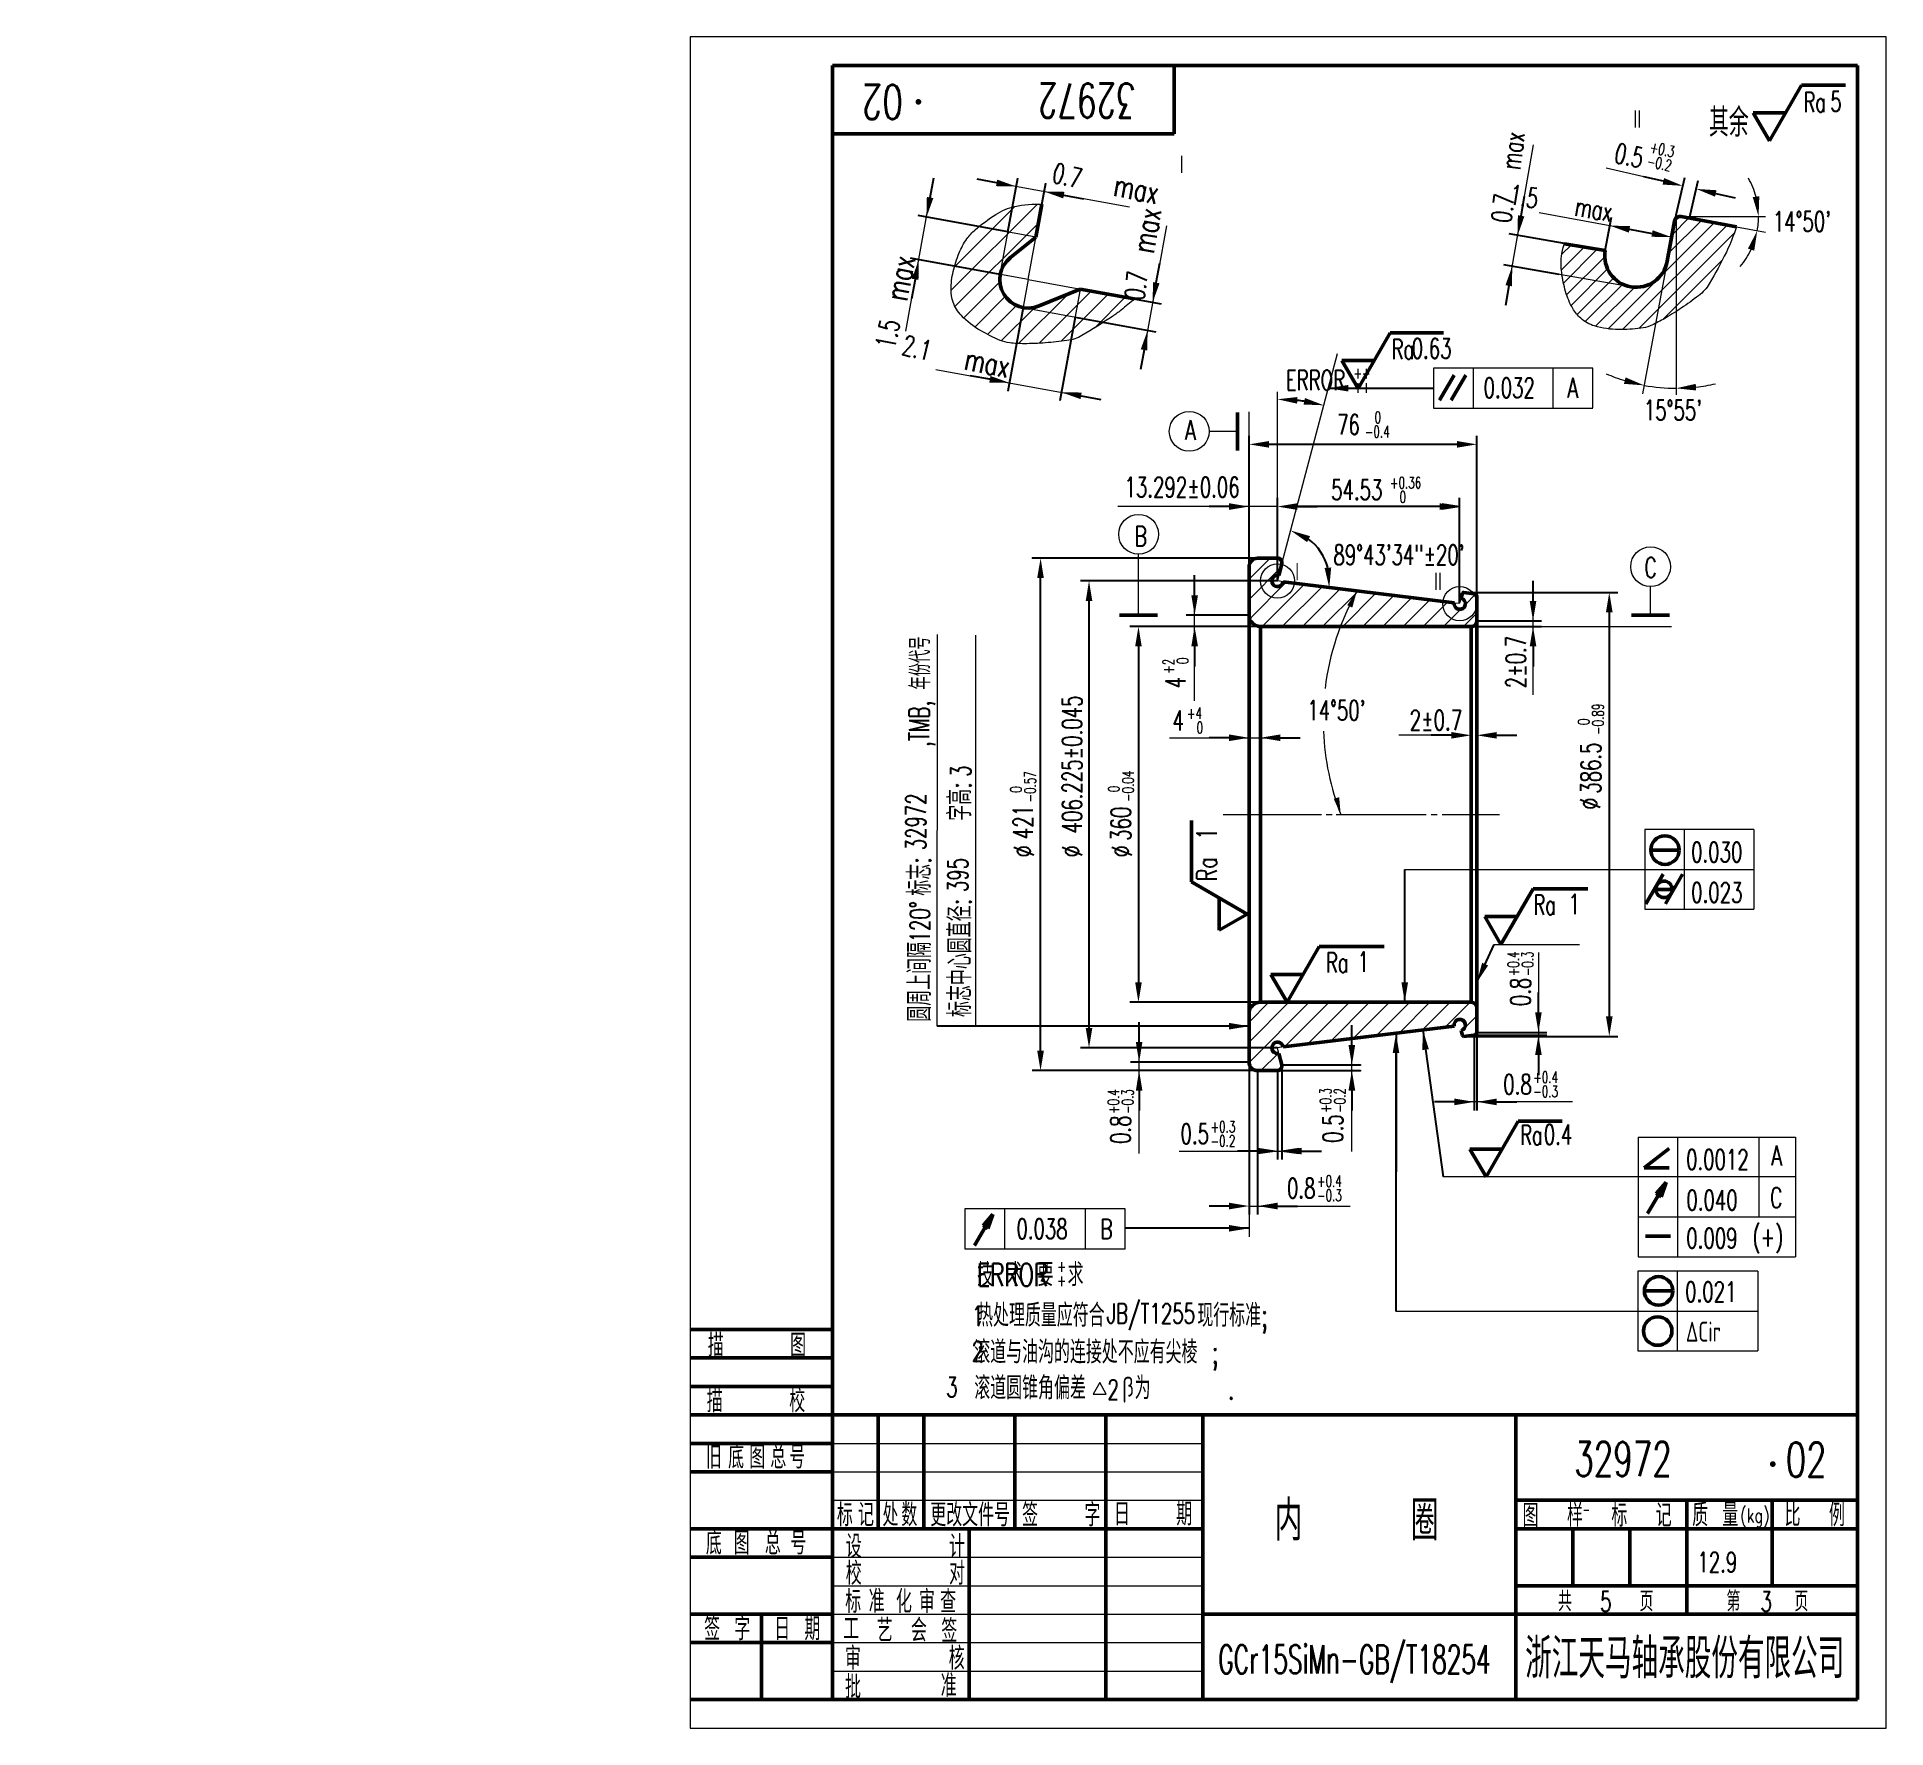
# Model space of a CAD drawing. Extents: x -94 to 231, y -1 to 296.
import ezdxf
from ezdxf.enums import TextEntityAlignment as Align

# ---------------------------------------------------------------- set-up
doc = ezdxf.new("R2010")
doc.units = 0
doc.header["$MEASUREMENT"] = 0
doc.layers.get('0').update_dxf_attribs({"linetype": 'CONTINUOUS', "lineweight": 20})
doc.layers.get('DEFPOINTS').update_dxf_attribs({"linetype": 'CONTINUOUS', "lineweight": 20})
for name, color, linetype, lineweight in [('1', 7, 'CONTINUOUS', 50), ('2', 7, 'CONTINUOUS', 15), ('3', 7, 'CONTINUOUS', 20), ('90', 7, 'CONTINUOUS', 20), ('文字', 7, 'CONTINUOUS', 15), ('粗实线', 7, 'CONTINUOUS', 50)]:
    doc.layers.add(name, color=color, linetype=linetype, lineweight=lineweight)
doc.styles.add('HZ', font='txt.shx', dxfattribs={"width": 0.667, "bigfont": 'HZTXT.shx'})
doc.dimstyles.get("Standard").update_dxf_attribs({"dimtxt": 0.18, "dimasz": 0.18, "dimexe": 0.18, "dimexo": 0.0625, "dimgap": 0.09, "dimtad": 0, "dimtih": 1, "dimtoh": 1, "dimdec": 4, "dimzin": 0, "dimdsep": 46, "dimtxsty": 'Standard', "dimcen": 0.09, "dimadec": 0, "dimazin": 0, "dimtfac": 1, "dimtdec": 4, "dimtofl": 0, "dimtmove": 0, "dimatfit": 3, "dimfxl": 0, "dimtolj": 1, "dimtzin": 0, "dimarcsym": 0})

msp = doc.modelspace()

# ---------------------------------------------------------------- texts
at = {"layer": '2', "style": 'HZ'}
for s, height, rotation, width, p in [('02', 6, 180, 0.7, (57.83341, 287.3038)), ('max', 3.5, 83, 0.667, (166.2641, 272.29935)), ('max', 4, 349, 0.7, (94.63798, 267.84712)), ('max', 3.5, 350.6090471, 0.667, (175.6586, 264.33297)), ('max', 4, 80, 0.7, (101.91558, 257.52275)), ('max', 4, 79, 0.7, (58.57799, 249.12771)), ('max', 4, 349, 0.7, (68.44446, 237.33534)), ('年份代号', 3.5, 90, 0.667, (62.64629, 181.1128)), (',TMB,', 3.5, 90, 0.667, (62.48023, 171.0435)), ('标志中心圆直径:     字高:', 4, 90, 0.7, (69.85748, 123.59967)), ('%%C', 3.5, 90, 0.7, (180.31799, 160.00868)), ('%%C', 3.5, 90, 0.7, (80.84339, 151.64871)), ('%%C', 3.5, 90, 0.7, (89.31961, 151.64871)), ('%%C', 3.5, 90, 0.7, (98.04234, 151.64871)), ('圆周上间隔   标志:            ', 4, 90, 0.7, (62.78492, 122.76288)), ('120%%d', 3.5, 90, 0.667, (62.60125, 136.69672))]:
    msp.add_text(s, height=height, rotation=rotation, dxfattribs=dict(at, width=width)).set_placement(p)
for s, height, width, p in [('Ra ', 3.5, 0.65, (218.98958, 282.53414)), ('5', 3.5, 0.65, (221.70456, 282.62824)), ('Ra ', 3.5, 0.65, (146.66149, 239.1505)), ('Ra ', 3.5, 0.65, (171.56534, 141.56445)), ('Ra ', 3.5, 0.65, (135.12384, 131.4091)), ('Ra ', 3.5, 0.65, (169.24609, 101.11933)), ('浙江天马轴承股份有限公司', 7, 0.667, (195.15342, 7.44094))]:
    msp.add_text(s, height=height, dxfattribs=dict(at, width=width)).set_placement(p, align=Align.CENTER)
for s, height, width, p in [('Ⅱ', 3.5, 0.667, (185.66974, 279.43153)), ('其余', 5, 0.7, (199.39237, 278.20191)), ('Ⅰ', 3.5, 0.667, (105.63385, 271.48535)), ('A', 3.5, 0.7, (174.54152, 232.34292)), ('A', 3.5, 0.7, (107.38856, 224.93793)), ('B', 3.5, 0.7, (98.49017, 206.28466)), ('Ⅰ', 3.5, 0.667, (125.92419, 199.93818)), ('Ⅱ', 3.5, 0.667, (150.64311, 198.24855)), ('C', 3.5, 0.7, (188.05749, 200.78409)), ('A', 3.5, 0.7, (210.34485, 97.51569)), ('C', 3.5, 0.7, (210.11967, 90.11667)), ('(+)', 3.5, 0.6667, (207.04492, 83.28032)), ('描', 4, 0.7, (23.604, 63.92869)), ('ΔCir', 3.5, 0.667, (195.34803, 66.58777)), ('图', 4, 0.7, (38.04535, 63.92869)), ('描', 4, 0.7, (23.40885, 54.17056)), ('校', 4, 0.7, (37.89523, 54.17056)), ('底', 4, 0.7, (27.1618, 44.28732)), ('02', 6, 0.7, (212.88336, 42.86186)), ('旧', 4, 0.7, (23.25873, 44.28732)), ('图', 4, 0.7, (30.86971, 44.28732)), ('总', 4, 0.7, (34.57762, 44.28732)), ('号', 4, 0.7, (37.89523, 44.28732)), ('内    圈', 7, 0.7, (123.13391, 31.65544)), ('标', 4, 0.7, (46.26696, 34.14188)), ('记', 4, 0.7, (49.97487, 34.14188)), ('处', 4, 0.7, (54.26824, 34.14188)), ('数', 4, 0.7, (57.58585, 34.14188)), ('更改文件号', 4, 0.7, (62.65983, 34.14188)), ('签   字', 4, 0.7, (78.79671, 34.14188)), ('日   期', 4, 0.7, (94.91021, 34.28682)), ('图  样  标  记', 4, 0.7, (166.68396, 34.05294)), ('质 量', 4, 0.7, (196.46002, 34.13669)), ('比  例', 4, 0.7, (212.68261, 34.13421)), ('底', 4, 0.7, (23.25873, 29.18545)), ('图', 4, 0.7, (28.13756, 29.18545)), ('总', 4, 0.7, (33.60186, 29.18545)), ('号', 4, 0.7, (38.09038, 29.18545)), ('共     页', 3.5, 0.7, (172.88627, 19.21862)), ('第    页', 3.5, 0.7, (202.47451, 19.21862)), ('5', 3.5, 0.667, (180.29227, 19.18287)), ('3', 3.5, 0.667, (208.46421, 19.18287)), ('签 字', 4, 0.7, (22.9585, 14.1372)), ('日 期', 4, 0.7, (35.25315, 14.1372))]:
    msp.add_text(s, height=height, dxfattribs=dict(at, width=width)).set_placement(p)
at = {"layer": '2', "color": 0, "style": 'HZ', "width": 0.7}
msp.add_text('Ra', height=3.5, rotation=90, dxfattribs=at).set_placement((112.96915, 149.56198), align=Align.CENTER)
at = {"layer": '2', "linetype": 'ByBlock', "style": 'HZ', "width": 0.7}
msp.add_text('B', height=3.5, dxfattribs=at).set_placement((92.47566, 84.61076))
at = {"layer": '2', "style": 'HZ', "width": 0.666667}
msp.add_text('JB/T1255', height=3.5, dxfattribs=at).set_placement((101.41867, 71.28788), align=Align.MIDDLE)
at = {"layer": '2', "style": 'HZ', "width": 0.688541}
msp.add_text('(kg)', height=2.5, dxfattribs=at).set_placement((204.8764, 34.80303), (210.04045, 34.80303), align=Align.FIT)
at = {"layer": '90', "style": 'HZ', "width": 0.667}
for s, height, rotation, p in [('32972', 6, 180, (98.72402, 287.52511)), ('0.5', 3.5, 348, (182.57388, 273.70065)), ('+0.3', 2, 348, (188.88193, 275.44903)), ('0.7', 3.5, 346, (83.84372, 270.28006)), ('-0.2', 2, 348, (188.36215, 273.00366)), ('1.5', 3.5, 350.6090471, (164.18358, 266.36417)), ('0.7', 3.5, 83, (164.64037, 262.97117)), ('0.7', 3.5, 83, (100.22231, 249.35788)), ('1.5', 3.5, 79, (56.4203, 240.80158)), ('2.1', 3.5, 346, (57.47055, 240.02666)), ('2%%p0.7', 3.5, 90, (167.23467, 181.34116)), ('+2', 2, 90, (105.47383, 183.88576)), ('0', 2, 90, (107.97383, 185.58576)), ('4', 3.5, 90, (107.47383, 181.32943)), ('406.225%%p0.045', 3.5, 90, (89.30596, 155.84629)), ('0', 2, 90, (178.41224, 174.84742)), ('-0.89', 2, 90, (180.91224, 173.14742)), ('386.5', 3.5, 90, (180.41224, 162.80942)), ('3', 3.5, 90, (69.76353, 165.76531)), ('-0.57', 2, 90, (81.20097, 161.29345)), ('-0.04', 2, 90, (98.39694, 161.37061)), ('32972', 3.5, 90, (61.88985, 152.87752)), ('0', 2, 90, (78.70097, 162.99345)), ('0', 2, 90, (95.89694, 163.07061)), ('421', 3.5, 90, (80.70097, 154.84629)), ('360', 3.5, 90, (97.89694, 154.53436)), ('395', 3.5, 90, (69.24581, 145.53365)), ('+0.4', 2, 90, (166.05525, 130.7721)), ('-0.3', 2, 90, (168.55525, 130.7721)), ('0.8', 3.5, 90, (168.05525, 125.49218)), ('+0.4', 2, 90, (95.83058, 106.58235)), ('-0.3', 2, 90, (98.33058, 106.58235)), ('+0.3', 2, 90, (133.08742, 106.77599)), ('-0.2', 2, 90, (135.58742, 106.77599)), ('0.8', 3.5, 90, (97.83058, 101.30243)), ('0.5', 3.5, 90, (135.08742, 101.49607))]:
    msp.add_text(s, height=height, rotation=rotation, dxfattribs=at).set_placement(p)
at = {"layer": '90', "style": 'HZ'}
for s, height, width, p in [("14°50'", 3.5, 0.667, (210.61281, 261.5642)), ('ERROR', 3.5, 0.667, (125.09719, 233.71637)), ('++', 2, 0.667, (136.99153, 235.71637)), ('++', 2, 0.667, (136.99153, 233.21637)), ('0.032', 3.5, 0.667, (159.82561, 232.35717)), ("15°55'", 3.5, 0.667, (187.96379, 228.41374)), ('76', 3.5, 0.667, (134.09839, 225.89912)), ('-0.4', 2, 0.667, (138.98922, 225.39912)), ('0', 2, 0.667, (140.68922, 227.89912)), ('13.292%%p0.06', 3.5, 0.667, (96.78038, 214.90167)), ('54.53', 3.5, 0.667, (133.05659, 214.4336)), ('+0.36', 2, 0.667, (143.39459, 216.4336)), ('0', 2, 0.667, (145.09459, 213.9336)), ('89°43\'34"%%P20\'', 3.5, 0.667, (133.4558, 203.01605)), ("14°50'", 3.5, 0.667, (128.87003, 175.70952)), ('4', 3.5, 0.667, (105.18927, 173.93521)), ('+4', 2, 0.667, (107.7456, 175.93521)), ('0', 2, 0.667, (109.4456, 173.43521)), ('2%%p0.7', 3.5, 0.667, (146.8498, 174.00073)), ('0.030', 3.5, 0.667, (196.27339, 150.81013)), ('0.023', 3.5, 0.667, (196.28841, 143.71493)), ('+0.4', 2, 0.667, (168.56387, 112.02162)), ('0.8', 3.5, 0.667, (163.28396, 110.02162)), ('-0.3', 2, 0.667, (168.56387, 109.52162)), ('0.5', 3.5, 0.667, (106.61201, 101.32855)), ('+0.3', 2, 0.667, (111.89193, 103.32855)), ('-0.2', 2, 0.667, (111.89193, 100.82855)), ('0.0012', 3.5, 0.667, (195.38759, 96.80099)), ('0.8', 3.5, 0.667, (125.30535, 91.77773)), ('+0.4', 2, 0.667, (130.58527, 93.77773)), ('-0.3', 2, 0.667, (130.58527, 91.27773)), ('0.040', 3.5, 0.667, (195.44063, 89.68774)), ('0.038', 3.5, 0.667, (77.78418, 84.64579)), ('0.009', 3.5, 0.667, (195.42367, 82.98572)), ('ERROR', 4, 0.7, (70.88616, 76.33131)), ('+', 2, 0.7, (84.95283, 78.83131)), ('+', 2, 0.7, (84.95283, 76.33131)), ('0.021', 3.5, 0.667, (195.23432, 73.59799)), ('32972', 6, 0.667, (175.74316, 42.97646)), ('12.9', 3.5, 0.667, (197.3705, 26.09935)), ('GCr15SiMn-GB/T18254', 5, 0.6, (113.24728, 8.29379))]:
    msp.add_text(s, height=height, dxfattribs=dict(at, width=width)).set_placement(p)
at = {"layer": '90', "style": 'HZ', "width": 0.667}
for s, rotation, p in [('0.63', 359.8456737, (150.69777, 239.27142)), ('1', 90, (112.96658, 155.78542)), ('0.4', 359.7951469, (172.8893, 101.20311))]:
    msp.add_text(s, height=3.5, rotation=rotation, dxfattribs=at).set_placement(p, align=Align.CENTER)
for p in [(175.72943, 141.6763), (138.72461, 131.5319)]:
    msp.add_text('1', height=3.5, dxfattribs=at).set_placement(p, align=Align.CENTER)
at = {"layer": '文字', "style": 'HZ', "width": 0.7}
for s, p in [('技 术 要 求', (70.88616, 76.33131)), ('热处理质量应符合      现行标准;', (70.88616, 69.20085))]:
    msp.add_text(s, height=4, dxfattribs=at).set_placement(p)
at = {"layer": '文字', "style": 'HZ'}
for s, height, width, p in [('    1', 3.5, 0.666667, (66.45587, 71.08187)), ('    2', 3.5, 0.666667, (66.45587, 64.89734)), ('3', 3.5, 0.666667, (66.45587, 58.59957)), ('2', 3.5, 0.666667, (94.77858, 58.14297)), ('β', 3.5, 0.666667, (97.43364, 58.14297)), ('设   ', 4, 0.7, (52.96239, 30.77002)), (' 计', 4, 0.7, (66.11855, 30.77002)), ('校   ', 4, 0.7, (52.96239, 26.09047)), (' 对', 4, 0.7, (66.11855, 26.09047)), ('标   ', 4, 0.7, (52.86247, 21.13206)), ('准', 4, 0.7, (53.24147, 21.18659)), ('化   ', 4, 0.7, (61.77621, 21.13206)), ('审', 4, 0.7, (62.07383, 21.13206)), ('查', 4, 0.7, (65.80113, 21.13206)), ('工', 4, 0.7, (48.77942, 16.1544)), ('艺', 4, 0.7, (54.64586, 16.07821)), ('会', 4, 0.7, (60.66278, 16.10202)), ('签', 4, 0.7, (66.00351, 16.00202)), ('审   ', 4, 0.7, (52.82272, 11.18332)), (' 核', 4, 0.7, (66.05548, 11.18332)), ('批   ', 4, 0.7, (52.83781, 6.15442)), ('准', 4, 0.7, (65.89307, 6.33385))]:
    msp.add_text(s, height=height, dxfattribs=dict(at, width=width)).set_placement(p, align=Align.MIDDLE)
at = {"layer": '文字', "color": 0, "style": 'HZ', "width": 0.7}
for s, p in [('  滚道与油沟的连接处不应有尖棱 ;', (65.39628, 62.74131)), ('  滚道圆锥角偏差   为     .', (65.39628, 56.44354))]:
    msp.add_text(s, height=4, dxfattribs=at).set_placement(p)

# ---------------------------------------------------------------- blocks, each defined once
blk = doc.blocks.new('BLK', base_point=(1, 0))
for points in [[(0, 0), (1, 0), (0, 0.15), (0, -0.15), (1, 0)], [(0, 0.07), (0.5, 0), (0, -0.07)]]:
    blk.add_lwpolyline(points)
blk = doc.blocks.new('*X2')
at = {"color": 0}
for p, q in [((-49.47, 88.42), (-34.31, 103.57)), ((-48.91, 92.51), (-38.29, 103.14)), ((-48.79, 85.56), (-34.12, 100.23)), ((-47.25, 83.56), (-40.92, 89.9)), ((-37.61, 79.06), (-28.91, 87.76)), ((-34.03, 79.11), (-24.86, 88.28)), ((-30.14, 79.46), (-21.87, 87.73)), ((-45.31, 81.97), (-39.96, 87.32)), ((-43.08, 80.67), (-38, 85.74)), ((-40.66, 79.55), (-34.79, 85.42)), ((-24.21, 81.85), (-18.88, 87.19))]:
    blk.add_line(p, q, dxfattribs=at)
blk = doc.blocks.new('J', base_point=(150.07, 92.13))
at = {"layer": '1'}
for p, q in [((153.34, 97.72), (150.08, 92.19)), ((151.61, 95.71), (153.34, 97.72)), ((153.34, 97.72), (152.46, 95.11)), ((152.46, 95.11), (151.61, 95.71))]:
    blk.add_line(p, q, dxfattribs=at)
blk = doc.blocks.new('YZD', base_point=(152.36, 109.12))
at = {"layer": '1'}
for p, q in [((149.15, 106.56), (152.15, 111.76)), ((152.56, 106.56), (155.56, 111.76)), ((150.87, 109.09), (153.78, 109.09))]:
    blk.add_line(p, q, dxfattribs=at)
blk.add_circle((152.32, 109.12), 1.45, dxfattribs=at)
blk = doc.blocks.new('*X4')
at = {"color": 0}
for p, q in [((163.86, 243.41), (182.51, 262.06)), ((166.39, 243.28), (184.74, 261.64)), ((169.21, 243.46), (186.01, 260.25)), ((174.47, 256.67), (180.28, 262.48)), ((175.07, 259.93), (178.04, 262.9)), ((155.64, 253.75), (159.66, 257.77)), ((155.68, 256.45), (157.4, 258.16)), ((155.99, 251.45), (161.93, 257.39)), ((156.56, 249.37), (163.26, 256.07)), ((157.36, 247.51), (163.76, 253.92)), ((173.45, 245.05), (183.87, 255.47)), ((158.4, 245.91), (164.85, 252.35)), ((159.82, 244.67), (166.4, 251.25)), ((161.65, 243.86), (168.52, 250.72))]:
    blk.add_line(p, q, dxfattribs=at)
blk = doc.blocks.new('*D7')
at = {"layer": '2', "color": 0, "lineweight": -2}
for p, q in [((118.64, 115.68), (118.64, 88.89)), ((120.14, 114.18), (120.14, 88.89)), ((115.14, 90.39), (111.64, 90.39)), ((123.64, 90.39), (127.14, 90.39))]:
    blk.add_line(p, q, dxfattribs=at)
at = {"layer": '2', "color": 0}
for points in [[(115.14, 90.98), (115.14, 89.81), (118.64, 90.39)], [(123.64, 90.98), (123.64, 89.81), (120.14, 90.39)]]:
    blk.add_solid(points, dxfattribs=at)
at = {"layer": 'DEFPOINTS', "color": 0}
for p in [(118.64, 115.68), (120.14, 114.18), (120.14, 90.39)]:
    blk.add_point(p, dxfattribs=at)
blk = doc.blocks.new('*D8')
at = {"layer": '2', "color": 0, "lineweight": -2}
for p, q in [((123.62, 114.18), (123.62, 98.55)), ((124.39, 115.17), (124.39, 98.55)), ((120.12, 100.05), (116.62, 100.05)), ((127.89, 100.05), (131.39, 100.05))]:
    blk.add_line(p, q, dxfattribs=at)
at = {"layer": '2', "color": 0}
for points in [[(120.12, 100.63), (120.12, 99.47), (123.62, 100.05)], [(127.89, 100.63), (127.89, 99.47), (124.39, 100.05)]]:
    blk.add_solid(points, dxfattribs=at)
at = {"layer": 'DEFPOINTS', "color": 0}
for p in [(123.62, 114.18), (124.39, 115.17), (123.62, 100.05)]:
    blk.add_point(p, dxfattribs=at)
blk = doc.blocks.new('*D9')
at = {"layer": '2', "color": 0, "lineweight": -2}
for p, q in [((136.7, 118.67), (136.7, 122.17)), ((123.62, 114.18), (138.2, 114.18)), ((124.39, 115.17), (138.2, 115.17)), ((136.7, 110.68), (136.7, 107.18))]:
    blk.add_line(p, q, dxfattribs=at)
at = {"layer": '2', "color": 0}
for points in [[(136.11, 118.67), (137.28, 118.67), (136.7, 115.17)], [(136.11, 110.68), (137.28, 110.68), (136.7, 114.18)]]:
    blk.add_solid(points, dxfattribs=at)
at = {"layer": 'DEFPOINTS', "color": 0}
for p in [(123.62, 114.18), (124.39, 115.17), (136.7, 114.18)]:
    blk.add_point(p, dxfattribs=at)
blk = doc.blocks.new('*D10')
at = {"layer": '2', "color": 0, "lineweight": -2}
for p, q in [((120.14, 204.18), (80.53, 204.18)), ((82.03, 117.68), (82.03, 200.68)), ((120.14, 114.18), (80.53, 114.18))]:
    blk.add_line(p, q, dxfattribs=at)
at = {"layer": '2', "color": 0}
for points in [[(81.44, 200.68), (82.61, 200.68), (82.03, 204.18)], [(81.44, 117.68), (82.61, 117.68), (82.03, 114.18)]]:
    blk.add_solid(points, dxfattribs=at)
at = {"layer": 'DEFPOINTS', "color": 0}
for p in [(82.03, 204.18), (120.14, 204.18), (120.14, 114.18)]:
    blk.add_point(p, dxfattribs=at)
blk = doc.blocks.new('*D11')
at = {"layer": '2', "color": 0, "lineweight": -2}
for p, q in [((123.62, 200.18), (89.04, 200.18)), ((90.54, 121.68), (90.54, 196.68)), ((123.64, 118.18), (89.04, 118.18))]:
    blk.add_line(p, q, dxfattribs=at)
at = {"layer": '2', "color": 0}
for points in [[(89.96, 196.68), (91.12, 196.68), (90.54, 200.18)], [(89.96, 121.68), (91.12, 121.68), (90.54, 118.18)]]:
    blk.add_solid(points, dxfattribs=at)
at = {"layer": 'DEFPOINTS', "color": 0}
for p in [(90.54, 200.18), (123.62, 200.18), (123.64, 118.18)]:
    blk.add_point(p, dxfattribs=at)
blk = doc.blocks.new('*D12')
at = {"layer": '2', "color": 0, "lineweight": -2}
for p, q in [((109.08, 197.68), (109.08, 201.18)), ((118.64, 194.18), (107.58, 194.18)), ((120.64, 192.18), (107.58, 192.18)), ((109.08, 188.68), (109.08, 185.18))]:
    blk.add_line(p, q, dxfattribs=at)
at = {"layer": '2', "color": 0}
for points in [[(108.5, 197.68), (109.67, 197.68), (109.08, 194.18)], [(108.5, 188.68), (109.67, 188.68), (109.08, 192.18)]]:
    blk.add_solid(points, dxfattribs=at)
at = {"layer": 'DEFPOINTS', "color": 0}
for p in [(109.08, 192.18), (118.64, 194.18), (120.64, 192.18)]:
    blk.add_point(p, dxfattribs=at)
blk = doc.blocks.new('*D13')
at = {"layer": '2', "color": 0, "lineweight": -2}
for p, q in [((120.64, 192.18), (97.72, 192.18)), ((99.22, 188.68), (99.22, 129.68)), ((120.64, 126.18), (97.72, 126.18))]:
    blk.add_line(p, q, dxfattribs=at)
at = {"layer": '2', "color": 0}
for points in [[(98.64, 188.68), (99.8, 188.68), (99.22, 192.18)], [(98.64, 129.68), (99.8, 129.68), (99.22, 126.18)]]:
    blk.add_solid(points, dxfattribs=at)
at = {"layer": 'DEFPOINTS', "color": 0}
for p in [(120.64, 192.18), (99.22, 126.18), (120.64, 126.18)]:
    blk.add_point(p, dxfattribs=at)
blk = doc.blocks.new('*D14')
at = {"layer": '2', "color": 0, "lineweight": -2}
blk.add_arc((123.58, 200.14), 9.22, 14.9508, 53.2742, dxfattribs=at)
at = {"layer": '2', "color": 0}
for points in [[(128.84, 207), (129.35, 208.05), (125.94, 209.04)], [(133.07, 202.55), (131.91, 202.47), (132.73, 199.02)]]:
    blk.add_solid(points, dxfattribs=at)
at = {"layer": 'DEFPOINTS', "color": 0}
for p in [(134.17, 240.11), (124.39, 203.19), (132.22, 203.35), (124.63, 200.01), (154.66, 196.35)]:
    blk.add_point(p, dxfattribs=at)
blk = doc.blocks.new('*D15')
at = {"layer": '2', "color": 0, "lineweight": -2}
for p, q in [((118.64, 202.68), (118.64, 214.75)), ((123.62, 200.18), (123.62, 214.75)), ((115.14, 213.25), (111.64, 213.25)), ((127.12, 213.25), (130.62, 213.25))]:
    blk.add_line(p, q, dxfattribs=at)
at = {"layer": '2', "color": 0}
for points in [[(115.14, 213.83), (115.14, 212.66), (118.64, 213.25)], [(127.12, 213.83), (127.12, 212.66), (123.62, 213.25)]]:
    blk.add_solid(points, dxfattribs=at)
at = {"layer": 'DEFPOINTS', "color": 0}
for p in [(123.62, 213.25), (118.64, 202.68), (123.62, 200.18)]:
    blk.add_point(p, dxfattribs=at)
blk = doc.blocks.new('*D16')
at = {"layer": '2', "color": 0, "lineweight": -2}
for p, q in [((123.62, 200.18), (123.62, 214.75)), ((155.59, 196.25), (155.59, 214.75)), ((152.09, 213.25), (127.12, 213.25))]:
    blk.add_line(p, q, dxfattribs=at)
at = {"layer": '2', "color": 0}
for points in [[(127.12, 213.83), (127.12, 212.66), (123.62, 213.25)], [(152.09, 213.83), (152.09, 212.66), (155.59, 213.25)]]:
    blk.add_solid(points, dxfattribs=at)
at = {"layer": 'DEFPOINTS', "color": 0}
for p in [(123.62, 213.25), (123.62, 200.18), (155.59, 196.25)]:
    blk.add_point(p, dxfattribs=at)
blk = doc.blocks.new('*D17')
at = {"layer": '2', "color": 0, "lineweight": -2}
for p, q in [((118.64, 197.43), (118.64, 225.67)), ((155.15, 224.17), (122.14, 224.17)), ((158.65, 197.43), (158.65, 225.67))]:
    blk.add_line(p, q, dxfattribs=at)
at = {"layer": '2', "color": 0}
for points in [[(122.14, 224.75), (122.14, 223.59), (118.64, 224.17)], [(155.15, 224.75), (155.15, 223.59), (158.65, 224.17)]]:
    blk.add_solid(points, dxfattribs=at)
at = {"layer": 'DEFPOINTS', "color": 0}
for p in [(118.64, 224.17), (118.64, 197.43), (158.65, 197.43)]:
    blk.add_point(p, dxfattribs=at)
blk = doc.blocks.new('*D18')
at = {"layer": '2', "color": 0, "lineweight": -2}
blk.add_arc((123.62, 200.26), 31.83, 81.4696, 83.6976, dxfattribs=at)
at = {"layer": '2', "color": 0}
for points in [[(127.08, 231.32), (127.14, 232.48), (123.62, 232.09)], [(128.46, 232.31), (128.22, 231.17), (131.77, 231.03)]]:
    blk.add_solid(points, dxfattribs=at)
at = {"layer": 'DEFPOINTS', "color": 0}
for p in [(134.17, 240.11), (123.62, 233.42), (129.08, 231.62), (124.39, 203.19), (123.62, 200.18)]:
    blk.add_point(p, dxfattribs=at)
blk = doc.blocks.new('*D19')
at = {"layer": '2', "color": 0, "lineweight": -2}
for p, q in [((168.51, 196.68), (168.51, 200.18)), ((157.65, 192.18), (170.01, 192.18)), ((158.65, 193.18), (170.01, 193.18)), ((168.51, 188.68), (168.51, 185.18))]:
    blk.add_line(p, q, dxfattribs=at)
at = {"layer": '2', "color": 0}
for points in [[(167.93, 196.68), (169.1, 196.68), (168.51, 193.18)], [(167.93, 188.68), (169.1, 188.68), (168.51, 192.18)]]:
    blk.add_solid(points, dxfattribs=at)
at = {"layer": 'DEFPOINTS', "color": 0}
for p in [(157.65, 192.18), (158.65, 193.18), (168.51, 192.18)]:
    blk.add_point(p, dxfattribs=at)
blk = doc.blocks.new('*D20')
at = {"layer": '2', "color": 0, "lineweight": -2}
for p, q in [((156.32, 198.16), (183.4, 198.16)), ((181.9, 194.66), (181.9, 123.7)), ((156.32, 120.2), (183.4, 120.2))]:
    blk.add_line(p, q, dxfattribs=at)
at = {"layer": '2', "color": 0}
for points in [[(181.32, 194.66), (182.49, 194.66), (181.9, 198.16)], [(181.32, 123.7), (182.49, 123.7), (181.9, 120.2)]]:
    blk.add_solid(points, dxfattribs=at)
at = {"layer": 'DEFPOINTS', "color": 0}
for p in [(156.32, 198.16), (156.32, 120.2), (181.9, 120.2)]:
    blk.add_point(p, dxfattribs=at)
blk = doc.blocks.new('*D21')
at = {"layer": '2', "color": 0, "lineweight": -2}
for p, q in [((157.65, 192.18), (157.65, 171.57)), ((158.65, 193.18), (158.65, 171.57)), ((154.15, 173.07), (150.65, 173.07)), ((162.15, 173.07), (165.65, 173.07))]:
    blk.add_line(p, q, dxfattribs=at)
at = {"layer": '2', "color": 0}
for points in [[(154.15, 173.65), (154.15, 172.49), (157.65, 173.07)], [(162.15, 173.65), (162.15, 172.49), (158.65, 173.07)]]:
    blk.add_solid(points, dxfattribs=at)
at = {"layer": 'DEFPOINTS', "color": 0}
for p in [(157.65, 192.18), (158.65, 193.18), (158.65, 173.07)]:
    blk.add_point(p, dxfattribs=at)
blk = doc.blocks.new('*D22')
at = {"layer": '2', "color": 0, "lineweight": -2}
for p, q in [((118.64, 194.18), (118.64, 171.14)), ((120.64, 192.18), (120.64, 171.14)), ((115.14, 172.64), (111.64, 172.64)), ((124.14, 172.64), (127.64, 172.64))]:
    blk.add_line(p, q, dxfattribs=at)
at = {"layer": '2', "color": 0}
for points in [[(115.14, 173.22), (115.14, 172.06), (118.64, 172.64)], [(124.14, 173.22), (124.14, 172.06), (120.64, 172.64)]]:
    blk.add_solid(points, dxfattribs=at)
at = {"layer": 'DEFPOINTS', "color": 0}
for p in [(118.64, 194.18), (120.64, 192.18), (120.64, 172.64)]:
    blk.add_point(p, dxfattribs=at)
blk = doc.blocks.new('*D23')
at = {"layer": '2', "color": 0, "lineweight": -2}
for p, q in [((169.46, 124.4), (169.46, 127.9)), ((158.2, 120.41), (170.96, 120.41)), ((158.65, 120.9), (170.96, 120.9)), ((169.46, 116.91), (169.46, 113.41))]:
    blk.add_line(p, q, dxfattribs=at)
at = {"layer": '2', "color": 0}
for points in [[(168.88, 124.4), (170.04, 124.4), (169.46, 120.9)], [(168.88, 116.91), (170.04, 116.91), (169.46, 120.41)]]:
    blk.add_solid(points, dxfattribs=at)
at = {"layer": 'DEFPOINTS', "color": 0}
for p in [(158.2, 120.41), (158.65, 120.9), (169.46, 120.41)]:
    blk.add_point(p, dxfattribs=at)
blk = doc.blocks.new('*D24')
at = {"layer": '2', "color": 0, "lineweight": -2}
for p, q in [((158.2, 120.41), (158.2, 107.19)), ((158.65, 120.9), (158.65, 107.19)), ((154.7, 108.69), (151.2, 108.69)), ((162.15, 108.69), (165.65, 108.69))]:
    blk.add_line(p, q, dxfattribs=at)
at = {"layer": '2', "color": 0}
for points in [[(154.7, 109.27), (154.7, 108.1), (158.2, 108.69)], [(162.15, 109.27), (162.15, 108.1), (158.65, 108.69)]]:
    blk.add_solid(points, dxfattribs=at)
at = {"layer": 'DEFPOINTS', "color": 0}
for p in [(158.2, 120.41), (158.65, 120.9), (158.2, 108.69)]:
    blk.add_point(p, dxfattribs=at)
blk = doc.blocks.new('*D25')
at = {"layer": '2', "color": 0, "lineweight": -2}
for p, q in [((99.34, 119.18), (99.34, 122.68)), ((118.64, 115.68), (97.84, 115.68)), ((120.14, 114.18), (97.84, 114.18)), ((99.34, 110.68), (99.34, 107.18))]:
    blk.add_line(p, q, dxfattribs=at)
at = {"layer": '2', "color": 0}
for points in [[(98.76, 119.18), (99.92, 119.18), (99.34, 115.68)], [(98.76, 110.68), (99.92, 110.68), (99.34, 114.18)]]:
    blk.add_solid(points, dxfattribs=at)
at = {"layer": 'DEFPOINTS', "color": 0}
for p in [(99.34, 114.18), (118.64, 115.68), (120.14, 114.18)]:
    blk.add_point(p, dxfattribs=at)
blk = doc.blocks.new('*D26')
at = {"layer": '2', "color": 0, "lineweight": -2}
for p, q in [((181.19, 258.2), (182.27, 264.05)), ((185.44, 261.94), (189.41, 261.2)), ((192.04, 256.19), (193.13, 262.04))]:
    blk.add_line(p, q, dxfattribs=at)
at = {"layer": '2', "color": 0}
for points in [[(185.55, 262.51), (185.34, 261.36), (182, 262.58)], [(189.52, 261.77), (189.3, 260.63), (192.85, 260.56)]]:
    blk.add_solid(points, dxfattribs=at)
at = {"layer": 'DEFPOINTS', "color": 0}
for p in [(192.85, 260.56), (181.19, 258.2), (192.04, 256.19)]:
    blk.add_point(p, dxfattribs=at)
blk = doc.blocks.new('*D27')
at = {"layer": '2', "color": 0, "lineweight": -2}
for p, q in [((166.42, 264.31), (167.03, 267.76)), ((174.03, 259.42), (164.34, 261.13)), ((173.08, 254.02), (163.38, 255.73)), ((164.25, 252.03), (163.65, 248.58))]:
    blk.add_line(p, q, dxfattribs=at)
at = {"layer": '2', "color": 0}
for points in [[(165.85, 264.41), (166.99, 264.21), (165.81, 260.86)], [(163.68, 252.13), (164.83, 251.93), (164.86, 255.47)]]:
    blk.add_solid(points, dxfattribs=at)
at = {"layer": 'DEFPOINTS', "color": 0}
for p in [(174.03, 259.42), (164.86, 255.47), (173.08, 254.02)]:
    blk.add_point(p, dxfattribs=at)
blk = doc.blocks.new('*D28')
at = {"layer": '2', "color": 0, "lineweight": -2}
for p, q in [((191.4, 270.37), (187.99, 271.16)), ((193.63, 264.48), (195.15, 271.04)), ((196.01, 263.92), (197.53, 270.49)), ((200.61, 268.24), (204.02, 267.45))]:
    blk.add_line(p, q, dxfattribs=at)
at = {"layer": '2', "color": 0}
for points in [[(191.53, 270.94), (191.27, 269.8), (194.81, 269.58)], [(200.74, 268.8), (200.47, 267.67), (197.2, 269.03)]]:
    blk.add_solid(points, dxfattribs=at)
at = {"layer": 'DEFPOINTS', "color": 0}
for p in [(194.81, 269.58), (193.63, 264.48), (196.01, 263.92)]:
    blk.add_point(p, dxfattribs=at)
blk = doc.blocks.new('*D29')
at = {"layer": '2', "color": 0, "lineweight": -2}
for p, q in [((74.31, 270.09), (70.87, 270.72)), ((76.3, 261.48), (78.02, 270.94)), ((81.22, 260.59), (82.94, 270.05)), ((86.12, 267.94), (89.56, 267.32))]:
    blk.add_line(p, q, dxfattribs=at)
at = {"layer": '2', "color": 0}
for points in [[(74.42, 270.66), (74.21, 269.52), (77.76, 269.46)], [(86.22, 268.52), (86.01, 267.37), (82.67, 268.57)]]:
    blk.add_solid(points, dxfattribs=at)
at = {"layer": 'DEFPOINTS', "color": 0}
for p in [(82.67, 268.57), (76.3, 261.48), (81.22, 260.59)]:
    blk.add_point(p, dxfattribs=at)
blk = doc.blocks.new('*D30')
at = {"layer": '2', "color": 0, "lineweight": -2}
for p, q in [((62.63, 267.53), (63.26, 270.97)), ((76.3, 261.48), (60.53, 264.35)), ((74.94, 253.99), (59.17, 256.86)), ((60.02, 253.15), (59.39, 249.71))]:
    blk.add_line(p, q, dxfattribs=at)
at = {"layer": '2', "color": 0}
for points in [[(62.06, 267.63), (63.2, 267.42), (62, 264.08)], [(59.44, 253.25), (60.59, 253.05), (60.64, 256.59)]]:
    blk.add_solid(points, dxfattribs=at)
at = {"layer": 'DEFPOINTS', "color": 0}
for p in [(76.3, 261.48), (60.64, 256.59), (74.94, 253.99)]:
    blk.add_point(p, dxfattribs=at)
blk = doc.blocks.new('*D31')
at = {"layer": '2', "color": 0, "lineweight": -2}
for p, q in [((78.97, 248.18), (76.3, 233.51)), ((88.1, 246.52), (85.43, 231.84)), ((73.12, 235.61), (69.68, 236.23)), ((89.14, 232.69), (92.59, 232.07))]:
    blk.add_line(p, q, dxfattribs=at)
at = {"layer": '2', "color": 0}
for points in [[(73.23, 236.18), (73.02, 235.03), (76.57, 234.98)], [(89.25, 233.27), (89.04, 232.12), (85.7, 233.32)]]:
    blk.add_solid(points, dxfattribs=at)
at = {"layer": 'DEFPOINTS', "color": 0}
for p in [(78.97, 248.18), (88.1, 246.52), (85.7, 233.32)]:
    blk.add_point(p, dxfattribs=at)
blk = doc.blocks.new('*D32')
at = {"layer": '2', "color": 0, "lineweight": -2}
for p, q in [((102.35, 252.57), (102.97, 256.01)), ((89, 251.44), (103.2, 248.85)), ((88.1, 246.52), (102.3, 243.93)), ((100.2, 240.76), (99.57, 237.32))]:
    blk.add_line(p, q, dxfattribs=at)
at = {"layer": '2', "color": 0}
for points in [[(101.77, 252.67), (102.92, 252.46), (101.72, 249.12)], [(99.62, 240.86), (100.77, 240.66), (100.83, 244.2)]]:
    blk.add_solid(points, dxfattribs=at)
at = {"layer": 'DEFPOINTS', "color": 0}
for p in [(89, 251.44), (88.1, 246.52), (100.83, 244.2)]:
    blk.add_point(p, dxfattribs=at)

# ---------------------------------------------------------------- dimensions: what is measured, and where the dimension line sits
at = {"layer": '2'}
for p1, p2, distance, picture, middle in [((76.30363, 261.48185), (74.9415, 253.99293), -14.53406, '*D30', (61.32311, 260.33827)), ((76.30363, 261.48185), (81.22292, 260.58709), 8.11339, '*D29', (80.21518, 269.01689)), ((196.0146, 263.92435), (193.62884, 264.4767), -5.23633, '*D28', (196.00279, 269.30193)), ((174.03223, 259.41524), (173.08163, 254.0241), -8.34641, '*D27', (165.33733, 258.16901)), ((181.18927, 258.20252), (192.04103, 256.18842), 4.44751, '*D26', (187.42676, 261.5683)), ((88.99521, 251.43674), (88.10046, 246.51745), 12.93342, '*D32', (101.27248, 246.66264)), ((78.96603, 248.17888), (88.10046, 246.51745), -13.41363, '*D31', (81.13286, 234.15106))]:
    dim = msp.add_aligned_dim(p1=p1, p2=p2, distance=distance, text=' ', dimstyle='Standard', override={"dimtxt": 3.5, "dimasz": 3.5, "dimexe": 1.5, "dimexo": 0, "dimgap": 1.3, "dimtad": 1, "dimtih": 0, "dimtoh": 0, "dimtxsty": 'HZ', "dimtmove": 2}, dxfattribs=at)
    dim.commit()
    dim.dimension.update_dxf_attribs({"geometry": picture, "text_midpoint": middle})
for base, line1, line2, picture, middle in [((129.08362, 231.61771), ((124.3927, 203.18664), (134.17033, 240.1079)), ((123.61658, 200.18067), (123.61658, 233.42369)), '*D18', (98.10666, 246.34209)), ((132.22105, 203.35265), ((124.62642, 200.00933), (154.66307, 196.35201)), ((124.3927, 203.18664), (134.17033, 240.1079)), '*D14', (-94.21135, 223.51494))]:
    dim = msp.add_angular_dim_2l(base=base, line1=line1, line2=line2, text=' ', dimstyle='Standard', override={"dimtxt": 3.5, "dimasz": 3.5, "dimexe": 1.5, "dimexo": 0, "dimgap": 1.3, "dimtad": 1, "dimtih": 0, "dimtoh": 0, "dimtxsty": 'HZ', "dimtmove": 2}, dxfattribs=at)
    dim.commit()
    dim.dimension.update_dxf_attribs({"geometry": picture, "text_midpoint": middle})
for base, p1, p2, picture, middle in [((118.6412, 224.16982), (158.64828, 197.43221), (118.6412, 197.43221), '*D17', (138.64474, 224.16982)), ((123.61658, 213.24644), (118.6412, 202.68067), (123.61658, 200.18067), '*D15', (121.12889, 213.24644)), ((123.61658, 213.24644), (155.59058, 196.25407), (123.61658, 200.18067), '*D16', (139.60358, 213.24644)), ((120.6412, 172.64043), (118.6412, 194.18067), (120.6412, 192.18067), '*D22', (119.6412, 172.64043)), ((158.64828, 173.07084), (157.64828, 192.18067), (158.64828, 193.18067), '*D21', (158.14828, 173.07084)), ((158.20292, 108.68832), (158.64828, 120.90358), (158.20292, 120.40657), '*D24', (158.4256, 108.68832)), ((120.1412, 90.39249), (118.6412, 115.68067), (120.1412, 114.18067), '*D7', (119.3912, 90.39249)), ((123.61658, 100.0485), (124.3927, 115.17467), (123.61658, 114.18067), '*D8', (124.00464, 100.0485))]:
    dim = msp.add_linear_dim(base=base, p1=p1, p2=p2, text=' ', dimstyle='Standard', override={"dimtxt": 3.5, "dimasz": 3.5, "dimexe": 1.5, "dimexo": 0, "dimgap": 1.3, "dimtad": 1, "dimtih": 0, "dimtoh": 0, "dimtxsty": 'HZ', "dimtmove": 2}, dxfattribs=at)
    dim.commit()
    dim.dimension.update_dxf_attribs({"geometry": picture, "text_midpoint": middle})
for base, p1, p2, picture, middle in [((82.0252, 204.18067), (120.1412, 114.18067), (120.1412, 204.18067), '*D10', (82.0252, 159.18067)), ((90.54126, 200.18067), (123.6412, 118.18067), (123.61658, 200.18067), '*D11', (90.54126, 159.18067)), ((109.08315, 192.18067), (118.6412, 194.18067), (120.6412, 192.18067), '*D12', (109.08315, 193.18067)), ((181.90439, 120.19975), (156.32373, 198.1592), (156.32373, 120.19975), '*D20', (181.90439, 159.17947)), ((168.51183, 192.18067), (158.64828, 193.18067), (157.64828, 192.18067), '*D19', (168.51183, 192.68067)), ((99.22135, 126.18067), (120.6412, 192.18067), (120.6412, 126.18067), '*D13', (99.22135, 159.18067)), ((169.46089, 120.40657), (158.64828, 120.90358), (158.20292, 120.40657), '*D23', (169.46089, 120.65507)), ((99.34149, 114.18067), (118.6412, 115.68067), (120.1412, 114.18067), '*D25', (99.34149, 114.93067)), ((136.69769, 114.18067), (124.3927, 115.17467), (123.61658, 114.18067), '*D9', (136.69769, 114.67767))]:
    dim = msp.add_linear_dim(base=base, p1=p1, p2=p2, angle=90, text=' ', dimstyle='Standard', override={"dimtxt": 3.5, "dimasz": 3.5, "dimexe": 1.5, "dimexo": 0, "dimgap": 1.3, "dimtad": 1, "dimtih": 0, "dimtoh": 0, "dimtxsty": 'HZ', "dimtmove": 2}, dxfattribs=at)
    dim.commit()
    dim.dimension.update_dxf_attribs({"geometry": picture, "text_midpoint": middle})

# ---------------------------------------------------------------- linework, layer by layer
for p, q in [((45.5016, 28.71939), (110.50155, 28.71939)), ((45.5016, 23.71939), (110.50155, 23.71939)), ((45.5016, 18.71939), (110.50155, 18.71939)), ((45.5016, 13.71939), (110.50155, 13.71939)), ((45.5016, 8.71939), (110.50155, 8.71939))]:
    msp.add_line(p, q)
at = {"layer": '1'}
for p, q in [((225.5016, 290.71939), (45.5016, 290.71939)), ((45.5016, 290.71939), (45.5016, 3.71939)), ((105.5016, 278.71939), (105.5016, 290.71939)), ((225.5016, 3.71939), (225.5016, 290.71939)), ((45.5016, 278.71939), (105.5016, 278.71939)), ((82.27385, 266.36499), (81.22292, 260.58709)), ((192.07389, 256.36542), (193.37931, 263.3989)), ((194.54663, 264.19932), (204.2617, 262.37958)), ((81.22292, 260.58709), (76.73939, 257.00418)), ((181.18927, 258.20252), (174.03223, 259.41524)), ((88.99521, 251.43674), (81.75612, 248.47133)), ((88.99521, 251.43674), (98.49319, 249.70918)), ((154.66267, 236.30406), (152.09565, 231.93818)), ((156.69207, 236.30756), (154.12505, 231.94168)), ((116.6412, 229.78055), (116.6412, 223.11355)), ((116.6412, 229.78055), (116.6412, 223.11355)), ((118.6412, 194.18067), (118.6412, 202.68067)), ((120.1412, 204.18067), (123.61658, 204.18067)), ((124.3927, 203.18664), (123.88374, 201.15081)), ((124.62642, 200.00933), (154.66307, 196.35201)), ((156.32373, 198.1592), (158.20901, 197.92851)), ((155.89081, 197.15081), (156.10541, 198.00919)), ((158.64828, 197.43221), (158.64828, 193.18067)), ((95.90047, 194.18067), (102.56747, 194.18067)), ((102.56747, 194.18067), (95.90047, 194.18067)), ((102.56747, 194.18067), (95.90047, 194.18067)), ((118.6412, 194.18067), (118.6412, 159.18067)), ((120.6412, 192.18067), (157.64828, 192.18067)), ((120.6412, 192.18067), (120.6412, 159.18067)), ((157.64828, 192.18067), (157.64828, 159.18067)), ((158.64828, 193.18067), (158.64828, 159.18067)), ((192.49231, 194.18067), (185.82531, 194.18067)), ((118.6412, 124.18067), (118.6412, 159.18067)), ((120.6412, 126.18067), (120.6412, 159.18067)), ((157.64828, 126.18067), (157.64828, 159.18067)), ((158.64828, 125.18067), (158.64828, 159.18067)), ((189.17972, 152.90876), (194.17972, 152.90876)), ((118.6412, 124.18067), (118.6412, 115.68067)), ((120.6412, 126.18067), (157.64828, 126.18067)), ((158.64828, 120.90358), (158.64828, 125.18067)), ((124.62642, 118.35201), (154.66307, 122.00933)), ((155.89081, 121.21052), (156.10593, 120.35004)), ((156.32182, 120.19975), (158.20292, 120.40657)), ((124.3927, 115.17469), (123.88374, 117.21052)), ((120.1412, 114.18067), (123.61658, 114.18067)), ((188.03497, 97.12251), (192.44844, 100.50032)), ((188.03497, 97.12251), (192.44844, 97.12251)), ((70.44669, 83.48916), (73.63583, 88.95389)), ((71.97873, 86.98659), (73.60456, 88.89144)), ((73.63583, 88.95389), (72.79164, 86.4245)), ((72.79164, 86.4245), (71.97873, 86.98659)), ((188.26015, 85.1125), (192.67361, 85.1125)), ((188.05977, 75.49231), (193.05977, 75.49231)), ((20.5016, 68.71939), (45.5016, 68.71939)), ((20.5016, 63.71939), (45.5016, 63.71939)), ((20.5016, 58.71939), (45.5016, 58.71939)), ((20.5016, 53.71939), (45.5016, 53.71939)), ((45.5016, 53.71939), (225.5016, 53.71939)), ((53.5016, 53.71939), (53.5016, 33.71939)), ((61.5016, 53.71939), (61.5016, 33.71939)), ((77.5016, 53.71939), (77.5016, 33.71939)), ((93.5016, 53.71939), (93.5016, 33.71939)), ((110.50155, 53.71939), (110.50155, 3.71939)), ((165.5016, 53.71939), (165.5016, 3.71939)), ((20.5016, 48.71939), (45.5016, 48.71939)), ((20.5016, 43.71939), (45.5016, 43.71939)), ((165.5016, 38.71939), (225.5016, 38.71939)), ((195.5016, 38.71939), (195.5016, 18.71939)), ((210.5016, 38.71939), (210.5016, 23.71939)), ((20.5016, 33.71939), (45.5016, 33.71939)), ((165.5016, 33.71939), (225.5016, 33.71939)), ((175.5016, 33.71939), (175.5016, 23.71939)), ((185.5016, 33.71939), (185.5016, 23.71939)), ((20.5016, 28.71939), (45.5016, 28.71939)), ((165.5016, 23.71939), (225.5016, 23.71939)), ((20.5016, 18.71939), (45.5016, 18.71939)), ((33.0016, 18.71939), (33.0016, 3.71939)), ((110.50155, 18.71939), (165.5016, 18.71939)), ((165.5016, 18.71939), (225.5016, 18.71939)), ((20.5016, 13.71939), (45.5016, 13.71939)), ((20.5016, 3.71939), (225.5016, 3.71939))]:
    msp.add_line(p, q, dxfattribs=at)
for centre in [(191.67972, 152.90876), (190.55977, 75.49231), (190.40966, 68.43285)]:
    msp.add_circle(centre, 2.5, dxfattribs=at)
for centre, radius, start, end in [((194.36252, 263.21642), 1, 79.3908017, 169.4854805), ((79.86079, 253.09817), 5, 128.6293065, 292.2759245), ((186.63158, 257.28397), 5.51928, 170.4199499, 350.4199499), ((120.1412, 202.68067), 1.5, 90, 180), ((123.61658, 203.38067), 0.8, 345.9637565, 90), ((123.6412, 200.18067), 1, 75.9637565, 350.1341931), ((156.29944, 197.96068), 0.2, 83.0238663, 165.9637565), ((155.64828, 196.18067), 1, 170.1341931, 75.9637565), ((158.14828, 197.43221), 0.5, 0, 83.0238663), ((120.6412, 194.18067), 2, 180, 270), ((157.64828, 193.18067), 1, 270, 0), ((120.6412, 124.18067), 2, 90, 180), ((157.64828, 125.18067), 1, 0, 90), ((155.64828, 122.18067), 1, 284.0362435, 189.8658069), ((156.29996, 120.39855), 0.2, 194.0362435, 276.2744065), ((158.14828, 120.90358), 0.5, 276.2744065, 0), ((123.6412, 118.18067), 1, 9.8658069, 284.0362435), ((120.1412, 115.68067), 1.5, 180, 270), ((123.61658, 114.98067), 0.8, 270, 14.0362435)]:
    msp.add_arc(centre, radius, start, end, dxfattribs=at)
at = {"layer": '2'}
for p, q in [((230.5016, 295.71939), (20.5016, 295.71939)), ((20.5016, 295.71939), (20.5016, -1.28061)), ((230.5016, -1.28061), (230.5016, 295.71939)), ((187.99029, 271.15697), (181.36705, 272.69038)), ((193.62884, 264.4767), (193.62884, 232.86895)), ((194.54663, 264.19932), (209.31443, 264.19932)), ((204.2617, 262.37958), (209.36277, 261.4241)), ((192.07389, 256.36542), (187.74776, 233.05668)), ((124.3927, 203.18664), (134.17033, 240.1079)), ((179.00705, 237.53007), (151.05316, 237.53007)), ((151.05316, 237.53007), (151.05316, 230.53007)), ((158.05316, 230.53007), (158.05316, 237.53007)), ((172.00705, 237.53007), (172.00705, 230.53007)), ((179.00705, 230.56822), (179.00705, 237.56822)), ((151.05316, 234.03007), (132.56077, 234.03007)), ((151.05316, 230.53007), (179.00705, 230.53007)), ((116.6412, 226.44705), (111.6412, 226.44705)), ((155.59058, 210.4634), (155.59058, 212.0357)), ((155.59058, 196.25407), (155.59058, 210.4634)), ((99.23397, 194.18067), (99.23397, 204.8806)), ((118.6412, 200.48694), (122.33493, 204.18067)), ((118.6412, 196.95141), (124.23145, 202.54165)), ((82.0252, 117.18067), (82.0252, 201.18067)), ((118.75137, 193.52604), (125.16863, 199.9433)), ((120.94153, 192.18067), (128.3204, 199.55954)), ((123.88374, 201.15081), (123.61658, 200.18067)), ((124.62642, 200.00933), (123.61658, 200.18067)), ((124.47706, 192.18067), (131.47217, 199.17577)), ((128.0126, 192.18067), (134.62394, 198.79201)), ((131.54813, 192.18067), (137.77571, 198.40824)), ((189.15881, 194.18067), (189.15881, 199.18067)), ((135.08367, 192.18067), (140.92748, 198.02448)), ((138.6192, 192.18067), (144.07925, 197.64071)), ((142.15473, 192.18067), (147.23102, 197.25695)), ((145.69027, 192.18067), (150.38278, 196.87318)), ((149.2258, 192.18067), (153.53455, 196.48942)), ((152.76134, 192.18067), (155.7686, 195.18793)), ((154.66307, 196.35201), (155.62289, 196.25066)), ((155.89081, 197.15081), (155.62289, 196.25066)), ((156.64101, 196.06034), (158.42759, 197.84692)), ((120.9757, 192.18067), (97.72135, 192.18067)), ((156.29687, 192.18067), (158.64828, 194.53207)), ((63.89342, 121.97941), (63.90779, 190.80288)), ((70.6659, 121.97941), (70.68027, 190.63921)), ((150.64828, 173.07084), (144.96697, 173.07084)), ((207.26891, 156.52618), (188.12123, 156.52618)), ((188.12123, 156.52618), (188.12123, 142.52618)), ((195.12123, 142.52618), (195.12123, 156.52618)), ((207.26891, 156.52618), (207.26891, 142.52618)), ((145.98569, 149.52618), (207.26891, 149.52618)), ((145.98569, 129.18067), (145.98569, 149.49262)), ((188.12123, 142.52618), (207.26891, 142.52618)), ((161.66262, 136.33092), (176.66873, 136.33092)), ((120.9757, 126.18067), (97.72135, 126.18067)), ((118.6412, 119.16966), (125.65221, 126.18067)), ((118.6412, 122.7052), (122.11667, 126.18067)), ((118.6419, 115.63483), (129.18774, 126.18067)), ((124.9318, 118.38919), (132.72328, 126.18067)), ((128.95751, 118.87937), (136.25881, 126.18067)), ((132.98323, 119.36955), (139.79434, 126.18067)), ((137.00894, 119.85973), (143.32988, 126.18067)), ((141.03465, 120.3499), (146.86541, 126.18067)), ((145.06036, 120.84008), (150.40095, 126.18067)), ((149.08607, 121.33026), (153.93648, 126.18067)), ((153.11179, 121.82044), (157.47201, 126.18067)), ((156.5231, 121.69621), (158.64828, 123.8214)), ((115.6412, 121.97941), (63.89342, 121.97941)), ((123.6412, 118.18067), (89.04126, 118.18067)), ((120.72328, 114.18067), (123.72696, 117.18435)), ((124.62642, 118.35201), (123.6412, 118.18067)), ((123.88374, 117.21052), (123.6412, 118.18067)), ((144.44459, 71.95472), (144.44437, 118.70161)), ((120.1412, 114.18067), (97.87239, 114.18067)), ((118.6412, 115.68067), (118.6412, 84.96494)), ((124.3927, 115.18067), (124.3927, 98.5485)), ((186.95625, 102.49838), (214.61677, 102.49838)), ((186.95625, 102.49838), (186.95625, 81.49838)), ((193.95625, 81.49838), (193.95625, 102.49838)), ((208.22583, 88.49838), (208.22583, 102.49838)), ((214.61677, 102.49838), (214.61677, 81.49838)), ((214.61677, 95.49838), (152.74904, 95.49838)), ((186.95625, 88.49838), (214.61677, 88.49838)), ((186.95625, 81.49838), (214.61677, 81.49838)), ((207.96791, 78.95472), (186.90882, 78.95472)), ((186.90882, 78.95472), (186.90882, 64.95472)), ((193.90882, 64.95472), (193.90882, 78.95472)), ((207.96791, 78.95472), (207.96791, 64.95472)), ((144.44437, 71.95472), (207.96791, 71.95472)), ((186.90882, 64.95472), (207.96791, 64.95472)), ((92.45538, 59.43217), (91.26251, 57.37144)), ((93.56607, 57.37144), (92.45538, 59.43217)), ((91.26251, 57.37144), (93.56607, 57.37144)), ((45.5016, 48.71939), (110.50155, 48.71939)), ((45.5016, 43.71939), (110.50155, 43.71939)), ((45.5016, 38.71939), (110.50155, 38.71939)), ((177.43485, 36.96555), (178.30553, 36.96555)), ((20.5016, -1.28061), (230.5016, -1.28061))]:
    msp.add_line(p, q, dxfattribs=at)
at = {"layer": '2', "linetype": 'ByBlock'}
for p, q in [((163.65418, 248.62339), (168.61748, 276.7717)), ((58.3576, 244.03415), (63.07789, 269.98588)), ((97.66491, 265.84301), (71.85238, 270.53798)), ((74.9415, 253.99293), (78.01963, 270.91623)), ((79.86079, 253.09817), (82.93892, 270.02148)), ((193.37931, 263.3989), (195.14129, 271.00941)), ((81.22292, 260.58709), (60.55221, 264.34683)), ((192.85264, 260.56125), (169.58477, 264.80921)), ((104.16528, 262.56702), (99.7514, 238.29985)), ((174.03223, 259.41524), (164.35786, 261.12109)), ((79.86079, 253.09817), (59.19008, 256.85791)), ((185.2906, 251.87133), (163.40726, 255.72996)), ((79.86079, 253.09817), (76.30155, 233.52982)), ((79.86079, 253.09817), (103.17183, 248.8582)), ((88.99521, 251.43674), (85.43598, 231.86838)), ((78.96603, 248.17888), (102.27707, 243.93891)), ((63.61581, 237.33719), (91.60322, 232.24664)), ((123.61658, 200.18067), (123.61658, 233.42369)), ((118.6412, 200.21367), (118.6412, 229.88637)), ((121.6412, 224.16982), (155.64828, 224.16982)), ((158.64828, 195.15123), (158.64828, 225.66982)), ((123.61658, 213.24644), (95.61312, 213.24644)), ((126.61658, 213.24644), (152.89081, 213.24644)), ((121.87889, 204.18067), (80.5252, 204.18067)), ((95.89094, 200.18067), (89.04126, 200.18067)), ((123.61658, 200.18067), (95.89094, 200.18067)), ((109.08315, 179.10799), (109.08315, 199.0249)), ((168.51183, 180.16309), (168.51183, 199.18067)), ((90.54126, 197.18067), (90.54126, 121.18067)), ((181.90439, 195.1592), (181.90439, 123.19975)), ((118.6412, 194.18067), (107.58315, 194.18067)), ((157.64828, 192.18067), (192.8295, 192.18067)), ((158.64828, 193.18067), (170.01183, 193.18067)), ((99.22135, 189.18067), (99.22135, 129.18067)), ((104.65022, 172.64043), (126.6412, 172.64043)), ((169.46089, 134.89976), (169.46089, 115.60864)), ((99.34149, 99.5953), (99.34149, 120.5592)), ((136.69769, 99.94679), (136.69769, 121.17469)), ((156.32182, 120.19975), (183.40771, 120.19975)), ((158.64828, 120.18067), (158.64828, 107.18832)), ((123.6412, 118.18067), (89.04126, 118.18067)), ((118.6412, 115.68067), (97.84149, 115.68067)), ((123.61658, 114.18067), (138.32464, 114.18067)), ((124.3927, 115.17469), (138.3364, 115.17469)), ((175.4308, 108.68832), (152.67293, 108.68832)), ((106.39602, 100.0485), (130.41658, 100.0485)), ((96.87818, 89.88096), (68.74414, 89.88096)), ((68.74414, 89.88096), (68.74414, 82.88096)), ((75.74414, 82.88096), (75.74414, 89.88096)), ((89.87818, 89.88096), (89.87818, 82.88096)), ((96.87818, 82.88096), (96.87818, 89.88096)), ((115.6412, 90.39249), (112.6412, 90.39249)), ((118.6412, 90.39249), (136.38514, 90.39249)), ((115.6412, 86.48336), (96.87818, 86.48336)), ((68.74414, 82.88096), (96.87818, 82.88096))]:
    msp.add_line(p, q, dxfattribs=at)
at = {"layer": '2', "const_width": 0.5, "flags": 128}
for points in [[(60.33709, 284.32833, 1), (60.83709, 284.32833, 1)], [(210.36733, 45.07154, 1), (210.86733, 45.07154, 1)]]:
    msp.add_lwpolyline(points, format="xyb", close=True, dxfattribs=at)
at = {"layer": '2'}
for points in [[(98.49319, 249.70918, -0.013237779), (96.18321, 247.76523, -0.021173594), (94.65844, 246.65174, -0.012870214), (89.30197, 243.27354, -0.059201136), (88.03995, 242.71197, -0.040333324), (86.62814, 242.39659, -0.015645456), (82.92566, 241.99565, -0.019147531), (79.16812, 241.8517, -0.02809131), (76.608, 241.99565, -0.071484467), (74.96272, 242.42464, -0.031261552), (71.49372, 244.14461, -0.070876825), (68.12089, 246.78565, -0.110137908), (66.68027, 249.15886, -0.081727663), (66.31955, 251.35097, -0.056530596), (66.68027, 254.53127, -0.042958615), (67.72794, 257.78236, -0.051939304), (69.08699, 260.26185, -0.066782582), (70.54879, 261.86746, -0.031848198), (74.20128, 264.55977, -0.088108611), (77.52777, 265.94962, -0.066451668), (82.27385, 266.36499)], [(204.2322, 262.34686, -0.012525294), (203.23571, 259.66964, -0.021173594), (202.45943, 257.94854, -0.012870214), (199.46905, 252.36629, -0.059201136), (198.64879, 251.25487, -0.040333324), (197.57673, 250.28361, -0.015645456), (194.55486, 248.10705, -0.019147531), (191.35824, 246.1268, -0.02809131), (189.0608, 244.98806, -0.071484467), (187.41821, 244.54887, -0.031261552), (183.5523, 244.33199, -0.070876825), (179.31531, 244.9636, -0.110137908), (176.89085, 246.3162, -0.081727663), (175.49492, 248.04445, -0.056530596), (174.23853, 250.98824, -0.042958615), (173.54459, 254.33273, -0.051939304), (173.50236, 257.15994, -0.066782582), (173.98091, 259.27792, -0.001027919), (174.03223, 259.41524, -0.088108611)]]:
    msp.add_lwpolyline(points, format="xyb", dxfattribs=at)
for points in [[(120.17683, 100.0485), (123.17683, 100.0485), (120.17683, 100.4985), (120.17683, 99.5985), (123.17683, 100.0485)], [(120.17683, 100.2585), (121.67683, 100.0485), (120.17683, 99.8385)]]:
    msp.add_lwpolyline(points, dxfattribs=at)
for centre, radius in [((108.1412, 226.44705), 3.5), ((99.2516, 208.38056), 3.5), ((189.15881, 202.68067), 3.5), ((123.6412, 200.18067), 3), ((155.64828, 196.18067), 3)]:
    msp.add_circle(centre, radius, dxfattribs=at)
for centre, radius, start, end in [((194.54663, 264.19932), 13.57382, 14.814917, 29.6298341), ((194.54663, 264.19932), 13.57382, 349.3908017, 0), ((194.54663, 264.19932), 13.57382, 319.7609676, 334.5758846), ((193.62884, 264.74336), 30.72782, 246.4260573, 252.9557689), ((193.62884, 264.74336), 30.72782, 259.4854805, 270), ((193.62884, 264.74336), 30.72782, 276.5297116, 283.0594232), ((177.8423, 175.74181), 46.1802, 150.5778232, 173.0685319), ((177.8423, 175.74181), 46.1802, 182.4399298, 201.015471)]:
    msp.add_arc(centre, radius, start, end, dxfattribs=at)
at = {"layer": '2', "linetype": 'ByBlock'}
for p in [(154.66307, 196.35201), (118.6412, 194.18067), (120.6412, 192.18067), (123.09705, 126.18067), (156.32182, 120.19975), (177.14428, 120.19975), (123.6412, 118.18067), (118.6412, 115.68067), (120.1412, 114.18067), (120.1412, 114.18067), (123.17683, 114.18067), (124.41658, 114.9793)]:
    msp.add_point(p, dxfattribs=at)
at = {"layer": '2'}
for points in [[(208.24767, 267.74532), (207.09074, 267.59491), (208.12044, 264.19932)], [(206.25115, 258.5523), (207.36061, 258.19145), (207.88841, 261.70026)], [(184.76115, 235.93169), (184.48327, 234.7986), (188.02148, 234.5315)], [(197.15638, 233.63248), (197.08994, 234.79725), (193.62884, 234.01554)]]:
    msp.add_solid(points, dxfattribs=at)
at = {"layer": '2', "linetype": 'ByBlock'}
for points in [[(136.77946, 195.50543), (135.87121, 195.92388), (137.58067, 198.43938)], [(134.47376, 162.18489), (133.50541, 161.93529), (134.73839, 159.15504)]]:
    msp.add_solid(points, dxfattribs=at)
at = {"layer": '3'}
for p, q in [((114.07762, 159.18067), (131.3712, 159.18067)), ((132.16683, 159.18067), (133.24768, 159.18067)), ((133.92321, 159.18067), (149.736, 159.18067)), ((150.60612, 159.18067), (151.69376, 159.18067)), ((152.56388, 159.18067), (162.64828, 159.18067))]:
    msp.add_line(p, q, dxfattribs=at)
at = {"layer": '粗实线'}
for p, q in [((210.0135, 277.47896), (215.67154, 287.27896)), ((215.67154, 287.27896), (223.41288, 287.27896)), ((210.0135, 277.47896), (207.18449, 282.37896)), ((207.18449, 282.37896), (212.84252, 282.37896)), ((137.79191, 233.97948), (143.44995, 243.77948)), ((143.44995, 243.77948), (152.78358, 243.77948)), ((134.9629, 238.87948), (140.62093, 238.87948)), ((137.79191, 233.97948), (134.9629, 238.87948)), ((118.3067, 141.68067), (108.5067, 147.3387)), ((162.86842, 136.33601), (168.52646, 146.13601)), ((168.52646, 146.13601), (178.11535, 146.13601)), ((160.03941, 141.23601), (165.69744, 141.23601)), ((162.86842, 136.33601), (160.03941, 141.23601)), ((125.31771, 126.18067), (130.97574, 135.98067)), ((130.97574, 135.98067), (142.37711, 135.98067)), ((122.48869, 131.08067), (128.14672, 131.08067)), ((125.31771, 126.18067), (122.48869, 131.08067)), ((160.25508, 95.49838), (165.91312, 105.29838)), ((165.91312, 105.29838), (173.65446, 105.29838)), ((160.25508, 95.49838), (157.42607, 100.39838)), ((157.42607, 100.39838), (163.0841, 100.39838))]:
    msp.add_line(p, q, dxfattribs=at)
at = {"layer": '粗实线', "linetype": 'Continuous'}
msp.add_line((108.5067, 147.3387), (108.5067, 158.10997), dxfattribs=at)
at = {"layer": '粗实线', "color": 0}
for p, q in [((113.4067, 138.85165), (113.4067, 144.50968)), ((118.3067, 141.68067), (113.4067, 138.85165))]:
    msp.add_line(p, q, dxfattribs=at)
at = {"layer": '粗实线', "lineweight": 50}
for p, q in [((45.5016, 33.71939), (110.50155, 33.71939)), ((69.50155, 3.71939), (69.50155, 33.71939)), ((93.5016, 3.71939), (93.5016, 33.71939))]:
    msp.add_line(p, q, dxfattribs=at)

# ---------------------------------------------------------------- block references
at = {"layer": '1'}
msp.add_blockref('J', (188.62043, 89.0086), dxfattribs=at)
at = {"layer": '2'}
for name, p in [('*X2', (115.79098, 162.80942)), ('*X4', (17.85627, 1.05085)), ('YZD', (191.5568, 146.01519))]:
    msp.add_blockref(name, p, dxfattribs=at)
at = {"layer": '2', "linetype": 'ByBlock', "xscale": 3, "yscale": 3, "zscale": 3}
msp.add_blockref('BLK', (155.55772, 213.24644), dxfattribs=at)
at = {"layer": '2', "linetype": 'ByBlock', "xscale": 3, "yscale": 3, "zscale": 3, "rotation": 180}
msp.add_blockref('BLK', (124.3927, 100.0485), dxfattribs=at)

msp.set_redraw_order([(e.dxf.handle, doc.entitydb.next_handle()) for e in msp.query("TEXT MTEXT ATTDEF DIMENSION ARC_DIMENSION")])  # texts and dimensions are drawn at this point

# ---------------------------------------------------------------- leaders
at = {"layer": '2'}
for points in [[(132.56077, 234.03007), (151.05316, 234.03007)], [(145.98569, 126.18067), (145.98569, 149.52618)], [(158.64828, 129.69008), (161.66262, 136.33092)], [(118.6412, 121.97941), (63.89342, 121.98782)], [(144.44846, 120.76558), (144.44459, 71.95472)], [(149.1607, 121.33935), (152.74904, 95.49838)], [(118.6412, 86.48336), (96.87818, 86.48336)]]:
    msp.add_leader(points, dimstyle='Standard', override={"dimtxt": 3.5, "dimasz": 3.5, "dimexe": 1.5, "dimexo": 0, "dimgap": 1.3, "dimtad": 0, "dimtih": 0, "dimtoh": 0, "dimtxsty": 'HZ', "dimtmove": 2}, dxfattribs=at)

doc.saveas('drawing.dxf')
